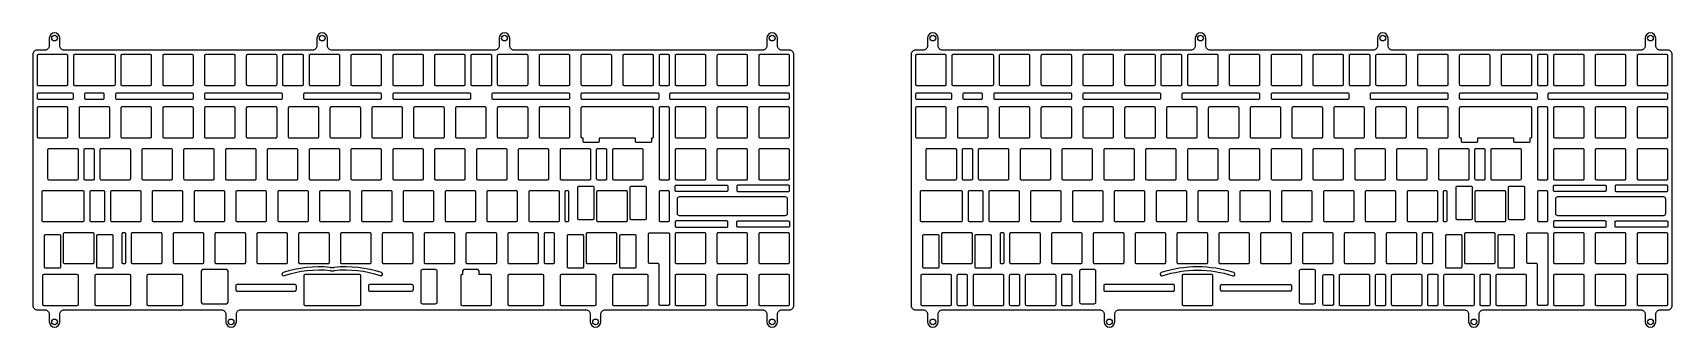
# Model space of a CAD drawing. Header units: millimetres. Extents: x 0 to 747, y -2 to 132.
import ezdxf

# ---------------------------------------------------------------- set-up
doc = ezdxf.new("R2010")
doc.units = ezdxf.units.MM
doc.layers.add('Plate', color=120, linetype='Continuous')

msp = doc.modelspace()

# ---------------------------------------------------------------- linework, layer by layer
at = {"layer": 'Plate'}
for p, q in [((76.69375, 23.6), (76.69375, 9.6)), ((88.2, 24.35), (77.44375, 24.35)), ((88.95, 9.6), (88.95, 23.6)), ((195.75, 23.6), (195.75, 22.1)), ((202.5, 24.35), (196.5, 24.35)), ((203.25, 22.1), (203.25, 23.6)), ((4.38125, 21.6), (4.38125, 8.6)), ((20.2625, 22.1), (4.88125, 22.1)), ((20.7625, 8.6), (20.7625, 21.6)), ((28.19375, 21.6), (28.19375, 8.6)), ((44.075, 22.1), (28.69375, 22.1)), ((44.575, 8.6), (44.575, 21.6)), ((52.00625, 21.6), (52.00625, 8.6)), ((67.8875, 22.1), (52.50625, 22.1)), ((68.3875, 8.6), (68.3875, 21.6)), ((92.45, 17.1), (92.45, 15.1)), ((119.44375, 17.6), (92.95, 17.6)), ((119.94375, 17.1), (119.94375, 15.1)), ((123.44375, 21.6), (123.44375, 8.6)), ((148.85, 22.1), (123.94375, 22.1)), ((149.35, 8.6), (149.35, 21.6)), ((152.85, 17.1), (152.85, 15.1)), ((172.69375, 17.6), (153.35, 17.6)), ((173.19375, 17.1), (173.19375, 15.1)), ((194.88125, 21.6), (194.88125, 8.6)), ((195.75, 22.1), (195.38125, 22.1)), ((208.38125, 22.1), (203.25, 22.1)), ((208.88125, 8.6), (208.88125, 21.6)), ((216.3125, 21.6), (216.3125, 8.6)), ((232.19375, 22.1), (216.8125, 22.1)), ((232.69375, 8.6), (232.69375, 21.6)), ((240.125, 21.6), (240.125, 8.6)), ((256.00625, 22.1), (240.625, 22.1)), ((256.50625, 8.6), (256.50625, 21.6)), ((263.9375, 21.6), (263.9375, 8.6)), ((279.81875, 22.1), (264.4375, 22.1)), ((280.31875, 8.6), (280.31875, 21.6)), ((4.88125, 8.1), (20.2625, 8.1)), ((28.69375, 8.1), (44.075, 8.1)), ((52.50625, 8.1), (67.8875, 8.1)), ((77.44375, 8.85), (88.2, 8.85)), ((92.95, 14.6), (119.44375, 14.6)), ((123.94375, 8.1), (148.85, 8.1)), ((153.35, 14.6), (172.69375, 14.6)), ((195.38125, 8.1), (208.38125, 8.1)), ((216.8125, 8.1), (232.19375, 8.1)), ((240.625, 8.1), (256.00625, 8.1)), ((264.4375, 8.1), (279.81875, 8.1))]:
    msp.add_line(p, q, dxfattribs=at)
for points in [[(339.1125, 129.6125, 1), (334.3125, 129.6125), (334.3125, 126.1125, -0.4142135624), (332.3125, 124.1125), (219.207812, 124.1125, -0.4142135624), (217.207812, 126.1125), (217.207812, 129.6125, 1), (212.407812, 129.6125), (212.407812, 126.1125, -0.4142135624), (210.407812, 124.1125), (136.204688, 124.1125, -0.4142135624), (134.204688, 126.1125), (134.204688, 129.6125, 1), (129.404687, 129.6125), (129.404687, 126.1125, -0.4142135624), (127.404687, 124.1125), (14.3, 124.1125, -0.4142135624), (12.3, 126.1125), (12.3, 129.6125, 1), (7.5, 129.6125), (7.5, 126.1125, -0.4142135624), (5.5, 124.1125), (2, 124.1125, 0.4142135624), (0, 122.1125), (0, 8.1, 0.4142135624), (2, 6.1), (5.5, 6.1, -0.4142135624), (7.5, 4.1), (7.5, 0.6, 1), (12.3, 0.6), (12.3, 4.1, -0.4142135624), (14.3, 6.1), (85.903125, 6.1, -0.4142135624), (87.903125, 4.1), (87.903125, 0.6, 1), (92.703125, 0.6), (92.703125, 4.1, -0.4142135624), (94.703125, 6.1), (251.909375, 6.1, -0.4142135624), (253.909375, 4.1), (253.909375, 0.6, 1), (258.709375, 0.6), (258.709375, 4.1, -0.4142135624), (260.709375, 6.1), (332.3125, 6.1, -0.4142135624), (334.3125, 4.1), (334.3125, 0.6, 1), (339.1125, 0.6), (339.1125, 4.1, -0.4142135624), (341.1125, 6.1), (344.6125, 6.1, 0.4142135624), (346.6125, 8.1), (346.6125, 122.1125, 0.4142135624), (344.6125, 124.1125), (341.1125, 124.1125, -0.4142135624), (339.1125, 126.1125)], [(739.1125, 129.6125, 1), (734.3125, 129.6125), (734.3125, 126.1125, -0.4142135624), (732.3125, 124.1125), (619.207812, 124.1125, -0.4142135624), (617.207812, 126.1125), (617.207812, 129.6125, 1), (612.407812, 129.6125), (612.407812, 126.1125, -0.4142135624), (610.407812, 124.1125), (536.204687, 124.1125, -0.4142135624), (534.204687, 126.1125), (534.204687, 129.6125, 1), (529.404688, 129.6125), (529.404688, 126.1125, -0.4142135624), (527.404688, 124.1125), (414.3, 124.1125, -0.4142135624), (412.3, 126.1125), (412.3, 129.6125, 1), (407.5, 129.6125), (407.5, 126.1125, -0.4142135624), (405.5, 124.1125), (402, 124.1125, 0.4142135624), (400, 122.1125), (400, 8.1, 0.4142135624), (402, 6.1), (405.5, 6.1, -0.4142135624), (407.5, 4.1), (407.5, 0.6, 1), (412.3, 0.6), (412.3, 4.1, -0.4142135624), (414.3, 6.1), (485.903125, 6.1, -0.4142135624), (487.903125, 4.1), (487.903125, 0.6, 1), (492.703125, 0.6), (492.703125, 4.1, -0.4142135624), (494.703125, 6.1), (651.909375, 6.1, -0.4142135624), (653.909375, 4.1), (653.909375, 0.6, 1), (658.709375, 0.6), (658.709375, 4.1, -0.4142135624), (660.709375, 6.1), (732.3125, 6.1, -0.4142135624), (734.3125, 4.1), (734.3125, 0.6, 1), (739.1125, 0.6), (739.1125, 4.1, -0.4142135624), (741.1125, 6.1), (744.6125, 6.1, 0.4142135624), (746.6125, 8.1), (746.6125, 122.1125, 0.4142135624), (744.6125, 124.1125), (741.1125, 124.1125, -0.4142135624), (739.1125, 126.1125)], [(15.5, 122.1125), (2.5, 122.1125, 0.4142135624), (2, 121.6125), (2, 108.6125, 0.4142135624), (2.5, 108.1125), (15.5, 108.1125, 0.4142135624), (16, 108.6125), (16, 121.6125, 0.4142135624)], [(37.1, 122.1125), (19, 122.1125, 0.4142135624), (18.5, 121.6125), (18.5, 108.6125, 0.4142135624), (19, 108.1125), (37.1, 108.1125, 0.4142135624), (37.6, 108.6125), (37.6, 121.6125, 0.4142135624)], [(53.6, 122.1125), (40.6, 122.1125, 0.4142135624), (40.1, 121.6125), (40.1, 108.6125, 0.4142135624), (40.6, 108.1125), (53.6, 108.1125, 0.4142135624), (54.1, 108.6125), (54.1, 121.6125, 0.4142135624)], [(72.65, 122.1125), (59.65, 122.1125, 0.4142135624), (59.15, 121.6125), (59.15, 108.6125, 0.4142135624), (59.65, 108.1125), (72.65, 108.1125, 0.4142135624), (73.15, 108.6125), (73.15, 121.6125, 0.4142135624)], [(91.7, 122.1125), (78.7, 122.1125, 0.4142135624), (78.2, 121.6125), (78.2, 108.6125, 0.4142135624), (78.7, 108.1125), (91.7, 108.1125, 0.4142135624), (92.2, 108.6125), (92.2, 121.6125, 0.4142135624)], [(110.75, 122.1125), (97.75, 122.1125, 0.4142135624), (97.25, 121.6125), (97.25, 108.6125, 0.4142135624), (97.75, 108.1125), (110.75, 108.1125, 0.4142135624), (111.25, 108.6125), (111.25, 121.6125, 0.4142135624)], [(113.75, 108.6125, 0.4142135624), (114.25, 108.1125), (122.825, 108.1125, 0.4142135624), (123.325, 108.6125), (123.325, 121.6125, 0.4142135624), (122.825, 122.1125), (114.25, 122.1125, 0.4142135624), (113.75, 121.6125)], [(139.325, 122.1125), (126.325, 122.1125, 0.4142135624), (125.825, 121.6125), (125.825, 108.6125, 0.4142135624), (126.325, 108.1125), (139.325, 108.1125, 0.4142135624), (139.825, 108.6125), (139.825, 121.6125, 0.4142135624)], [(158.375, 122.1125), (145.375, 122.1125, 0.4142135624), (144.875, 121.6125), (144.875, 108.6125, 0.4142135624), (145.375, 108.1125), (158.375, 108.1125, 0.4142135624), (158.875, 108.6125), (158.875, 121.6125, 0.4142135624)], [(177.425, 122.1125), (164.425, 122.1125, 0.4142135624), (163.925, 121.6125), (163.925, 108.6125, 0.4142135624), (164.425, 108.1125), (177.425, 108.1125, 0.4142135624), (177.925, 108.6125), (177.925, 121.6125, 0.4142135624)], [(196.475, 122.1125), (183.475, 122.1125, 0.4142135624), (182.975, 121.6125), (182.975, 108.6125, 0.4142135624), (183.475, 108.1125), (196.475, 108.1125, 0.4142135624), (196.975, 108.6125), (196.975, 121.6125, 0.4142135624)], [(199.475, 108.6125, 0.4142135624), (199.975, 108.1125), (208.55, 108.1125, 0.4142135624), (209.05, 108.6125), (209.05, 121.6125, 0.4142135624), (208.55, 122.1125), (199.975, 122.1125, 0.4142135624), (199.475, 121.6125)], [(225.05, 122.1125), (212.05, 122.1125, 0.4142135624), (211.55, 121.6125), (211.55, 108.6125, 0.4142135624), (212.05, 108.1125), (225.05, 108.1125, 0.4142135624), (225.55, 108.6125), (225.55, 121.6125, 0.4142135624)], [(244.1, 122.1125), (231.1, 122.1125, 0.4142135624), (230.6, 121.6125), (230.6, 108.6125, 0.4142135624), (231.1, 108.1125), (244.1, 108.1125, 0.4142135624), (244.6, 108.6125), (244.6, 121.6125, 0.4142135624)], [(263.15, 122.1125), (250.15, 122.1125, 0.4142135624), (249.65, 121.6125), (249.65, 108.6125, 0.4142135624), (250.15, 108.1125), (263.15, 108.1125, 0.4142135624), (263.65, 108.6125), (263.65, 121.6125, 0.4142135624)], [(282.2, 122.1125), (269.2, 122.1125, 0.4142135624), (268.7, 121.6125), (268.7, 108.6125, 0.4142135624), (269.2, 108.1125), (282.2, 108.1125, 0.4142135624), (282.7, 108.6125), (282.7, 121.6125, 0.4142135624)], [(285.2, 108.6125, 0.4142135624), (285.7, 108.1125), (289.5125, 108.1125, 0.4142135624), (290.0125, 108.6125), (290.0125, 121.6125, 0.4142135624), (289.5125, 122.1125), (285.7, 122.1125, 0.4142135624), (285.2, 121.6125)], [(306.0125, 122.1125), (293.0125, 122.1125, 0.4142135624), (292.5125, 121.6125), (292.5125, 108.6125, 0.4142135624), (293.0125, 108.1125), (306.0125, 108.1125, 0.4142135624), (306.5125, 108.6125), (306.5125, 121.6125, 0.4142135624)], [(325.0625, 122.1125), (312.0625, 122.1125, 0.4142135624), (311.5625, 121.6125), (311.5625, 108.6125, 0.4142135624), (312.0625, 108.1125), (325.0625, 108.1125, 0.4142135624), (325.5625, 108.6125), (325.5625, 121.6125, 0.4142135624)], [(344.1125, 122.1125), (331.1125, 122.1125, 0.4142135624), (330.6125, 121.6125), (330.6125, 108.6125, 0.4142135624), (331.1125, 108.1125), (344.1125, 108.1125, 0.4142135624), (344.6125, 108.6125), (344.6125, 121.6125, 0.4142135624)], [(415.5, 122.1125), (402.5, 122.1125, 0.4142135624), (402, 121.6125), (402, 108.6125, 0.4142135624), (402.5, 108.1125), (415.5, 108.1125, 0.4142135624), (416, 108.6125), (416, 121.6125, 0.4142135624)], [(437.1, 122.1125), (419, 122.1125, 0.4142135624), (418.5, 121.6125), (418.5, 108.6125, 0.4142135624), (419, 108.1125), (437.1, 108.1125, 0.4142135624), (437.6, 108.6125), (437.6, 121.6125, 0.4142135624)], [(453.6, 122.1125), (440.6, 122.1125, 0.4142135624), (440.1, 121.6125), (440.1, 108.6125, 0.4142135624), (440.6, 108.1125), (453.6, 108.1125, 0.4142135624), (454.1, 108.6125), (454.1, 121.6125, 0.4142135624)], [(472.65, 122.1125), (459.65, 122.1125, 0.4142135624), (459.15, 121.6125), (459.15, 108.6125, 0.4142135624), (459.65, 108.1125), (472.65, 108.1125, 0.4142135624), (473.15, 108.6125), (473.15, 121.6125, 0.4142135624)], [(491.7, 122.1125), (478.7, 122.1125, 0.4142135624), (478.2, 121.6125), (478.2, 108.6125, 0.4142135624), (478.7, 108.1125), (491.7, 108.1125, 0.4142135624), (492.2, 108.6125), (492.2, 121.6125, 0.4142135624)], [(510.75, 122.1125), (497.75, 122.1125, 0.4142135624), (497.25, 121.6125), (497.25, 108.6125, 0.4142135624), (497.75, 108.1125), (510.75, 108.1125, 0.4142135624), (511.25, 108.6125), (511.25, 121.6125, 0.4142135624)], [(513.75, 108.6125, 0.4142135624), (514.25, 108.1125), (522.825, 108.1125, 0.4142135624), (523.325, 108.6125), (523.325, 121.6125, 0.4142135624), (522.825, 122.1125), (514.25, 122.1125, 0.4142135624), (513.75, 121.6125)], [(539.325, 122.1125), (526.325, 122.1125, 0.4142135624), (525.825, 121.6125), (525.825, 108.6125, 0.4142135624), (526.325, 108.1125), (539.325, 108.1125, 0.4142135624), (539.825, 108.6125), (539.825, 121.6125, 0.4142135624)], [(558.375, 122.1125), (545.375, 122.1125, 0.4142135624), (544.875, 121.6125), (544.875, 108.6125, 0.4142135624), (545.375, 108.1125), (558.375, 108.1125, 0.4142135624), (558.875, 108.6125), (558.875, 121.6125, 0.4142135624)], [(577.425, 122.1125), (564.425, 122.1125, 0.4142135624), (563.925, 121.6125), (563.925, 108.6125, 0.4142135624), (564.425, 108.1125), (577.425, 108.1125, 0.4142135624), (577.925, 108.6125), (577.925, 121.6125, 0.4142135624)], [(596.475, 122.1125), (583.475, 122.1125, 0.4142135624), (582.975, 121.6125), (582.975, 108.6125, 0.4142135624), (583.475, 108.1125), (596.475, 108.1125, 0.4142135624), (596.975, 108.6125), (596.975, 121.6125, 0.4142135624)], [(599.475, 108.6125, 0.4142135624), (599.975, 108.1125), (608.55, 108.1125, 0.4142135624), (609.05, 108.6125), (609.05, 121.6125, 0.4142135624), (608.55, 122.1125), (599.975, 122.1125, 0.4142135624), (599.475, 121.6125)], [(625.05, 122.1125), (612.05, 122.1125, 0.4142135624), (611.55, 121.6125), (611.55, 108.6125, 0.4142135624), (612.05, 108.1125), (625.05, 108.1125, 0.4142135624), (625.55, 108.6125), (625.55, 121.6125, 0.4142135624)], [(644.1, 122.1125), (631.1, 122.1125, 0.4142135624), (630.6, 121.6125), (630.6, 108.6125, 0.4142135624), (631.1, 108.1125), (644.1, 108.1125, 0.4142135624), (644.6, 108.6125), (644.6, 121.6125, 0.4142135624)], [(663.15, 122.1125), (650.15, 122.1125, 0.4142135624), (649.65, 121.6125), (649.65, 108.6125, 0.4142135624), (650.15, 108.1125), (663.15, 108.1125, 0.4142135624), (663.65, 108.6125), (663.65, 121.6125, 0.4142135624)], [(682.2, 122.1125), (669.2, 122.1125, 0.4142135624), (668.7, 121.6125), (668.7, 108.6125, 0.4142135624), (669.2, 108.1125), (682.2, 108.1125, 0.4142135624), (682.7, 108.6125), (682.7, 121.6125, 0.4142135624)], [(685.2, 108.6125, 0.4142135624), (685.7, 108.1125), (689.5125, 108.1125, 0.4142135624), (690.0125, 108.6125), (690.0125, 121.6125, 0.4142135624), (689.5125, 122.1125), (685.7, 122.1125, 0.4142135624), (685.2, 121.6125)], [(706.0125, 122.1125), (693.0125, 122.1125, 0.4142135624), (692.5125, 121.6125), (692.5125, 108.6125, 0.4142135624), (693.0125, 108.1125), (706.0125, 108.1125, 0.4142135624), (706.5125, 108.6125), (706.5125, 121.6125, 0.4142135624)], [(725.0625, 122.1125), (712.0625, 122.1125, 0.4142135624), (711.5625, 121.6125), (711.5625, 108.6125, 0.4142135624), (712.0625, 108.1125), (725.0625, 108.1125, 0.4142135624), (725.5625, 108.6125), (725.5625, 121.6125, 0.4142135624)], [(744.1125, 122.1125), (731.1125, 122.1125, 0.4142135624), (730.6125, 121.6125), (730.6125, 108.6125, 0.4142135624), (731.1125, 108.1125), (744.1125, 108.1125, 0.4142135624), (744.6125, 108.6125), (744.6125, 121.6125, 0.4142135624)], [(18.523158, 102.301835), (18.516507, 104.114335, 0.4131391377), (18.01651, 104.6125), (2.5, 104.6125, 0.4142135624), (2, 104.1125), (2, 102.3, 0.4142135624), (2.5, 101.8), (18.023162, 101.8, 0.415288804)], [(32.55, 102.3), (32.55, 104.1125, 0.4142135624), (32.05, 104.6125), (24.069833, 104.614335, 0.4142135624), (23.569833, 104.114335), (23.569833, 102.301835, 0.4142135624), (24.069833, 101.801835), (32.05, 101.8, 0.4142135624)], [(72.65, 104.6125), (38.1, 104.6125, 0.4142135624), (37.6, 104.1125), (37.6, 102.3, 0.4142135624), (38.1, 101.8), (72.65, 101.8, 0.4142135624), (73.15, 102.3), (73.15, 104.1125, 0.4142135624)], [(113.25, 104.6125), (78.7, 104.6125, 0.4142135624), (78.2, 104.1125), (78.2, 102.3, 0.4142135624), (78.7, 101.8), (113.25, 101.8, 0.4142135624), (113.75, 102.3), (113.75, 104.1125, 0.4142135624)], [(158.375, 104.6125), (123.825, 104.6125, 0.4142135624), (123.325, 104.1125), (123.325, 102.3, 0.4142135624), (123.825, 101.8), (158.375, 101.8, 0.4142135624), (158.875, 102.3), (158.875, 104.1125, 0.4142135624)], [(198.975, 104.6125), (164.425, 104.6125, 0.4142135624), (163.925, 104.1125), (163.925, 102.3, 0.4142135624), (164.425, 101.8), (198.975, 101.8, 0.4142135624), (199.475, 102.3), (199.475, 104.1125, 0.4142135624)], [(244.1, 104.6125), (209.55, 104.6125, 0.4142135624), (209.05, 104.1125), (209.05, 102.3, 0.4142135624), (209.55, 101.8), (244.1, 101.8, 0.4142135624), (244.6, 102.3), (244.6, 104.1125, 0.4142135624)], [(284.7, 104.6125), (250.15, 104.6125, 0.4142135624), (249.65, 104.1125), (249.65, 102.3, 0.4142135624), (250.15, 101.8), (284.7, 101.8, 0.4142135624), (285.2, 102.3), (285.2, 104.1125, 0.4142135624)], [(344.1125, 104.6125), (290.5125, 104.6125, 0.4142135624), (290.0125, 104.1125), (290.0125, 102.3, 0.4142135624), (290.5125, 101.8), (344.1125, 101.8, 0.4142135624), (344.6125, 102.3), (344.6125, 104.1125, 0.4142135624)], [(418.523158, 102.301835), (418.516507, 104.114335, 0.4131391377), (418.01651, 104.6125), (402.5, 104.6125, 0.4142135624), (402, 104.1125), (402, 102.3, 0.4142135624), (402.5, 101.8), (418.023162, 101.8, 0.415288804)], [(432.55, 102.3), (432.55, 104.1125, 0.4142135624), (432.05, 104.6125), (424.069833, 104.614335, 0.4142135624), (423.569833, 104.114335), (423.569833, 102.301835, 0.4142135624), (424.069833, 101.801835), (432.05, 101.8, 0.4142135624)], [(472.65, 104.6125), (438.1, 104.6125, 0.4142135624), (437.6, 104.1125), (437.6, 102.3, 0.4142135624), (438.1, 101.8), (472.65, 101.8, 0.4142135624), (473.15, 102.3), (473.15, 104.1125, 0.4142135624)], [(513.25, 104.6125), (478.7, 104.6125, 0.4142135624), (478.2, 104.1125), (478.2, 102.3, 0.4142135624), (478.7, 101.8), (513.25, 101.8, 0.4142135624), (513.75, 102.3), (513.75, 104.1125, 0.4142135624)], [(558.375, 104.6125), (523.825, 104.6125, 0.4142135624), (523.325, 104.1125), (523.325, 102.3, 0.4142135624), (523.825, 101.8), (558.375, 101.8, 0.4142135624), (558.875, 102.3), (558.875, 104.1125, 0.4142135624)], [(598.975, 104.6125), (564.425, 104.6125, 0.4142135624), (563.925, 104.1125), (563.925, 102.3, 0.4142135624), (564.425, 101.8), (598.975, 101.8, 0.4142135624), (599.475, 102.3), (599.475, 104.1125, 0.4142135624)], [(644.1, 104.6125), (609.55, 104.6125, 0.4142135624), (609.05, 104.1125), (609.05, 102.3, 0.4142135624), (609.55, 101.8), (644.1, 101.8, 0.4142135624), (644.6, 102.3), (644.6, 104.1125, 0.4142135624)], [(684.7, 104.6125), (650.15, 104.6125, 0.4142135624), (649.65, 104.1125), (649.65, 102.3, 0.4142135624), (650.15, 101.8), (684.7, 101.8, 0.4142135624), (685.2, 102.3), (685.2, 104.1125, 0.4142135624)], [(744.1125, 104.6125), (690.5125, 104.6125, 0.4142135624), (690.0125, 104.1125), (690.0125, 102.3, 0.4142135624), (690.5125, 101.8), (744.1125, 101.8, 0.4142135624), (744.6125, 102.3), (744.6125, 104.1125, 0.4142135624)], [(15.5, 98.3), (2.5, 98.3, 0.4142135624), (2, 97.8), (2, 84.8, 0.4142135624), (2.5, 84.3), (15.5, 84.3, 0.4142135624), (16, 84.8), (16, 97.8, 0.4142135624)], [(34.55, 98.3), (21.55, 98.3, 0.4142135624), (21.05, 97.8), (21.05, 84.8, 0.4142135624), (21.55, 84.3), (34.55, 84.3, 0.4142135624), (35.05, 84.8), (35.05, 97.8, 0.4142135624)], [(53.6, 98.3), (40.6, 98.3, 0.4142135624), (40.1, 97.8), (40.1, 84.8, 0.4142135624), (40.6, 84.3), (53.6, 84.3, 0.4142135624), (54.1, 84.8), (54.1, 97.8, 0.4142135624)], [(72.65, 98.3), (59.65, 98.3, 0.4142135624), (59.15, 97.8), (59.15, 84.8, 0.4142135624), (59.65, 84.3), (72.65, 84.3, 0.4142135624), (73.15, 84.8), (73.15, 97.8, 0.4142135624)], [(91.7, 98.3), (78.7, 98.3, 0.4142135624), (78.2, 97.8), (78.2, 84.8, 0.4142135624), (78.7, 84.3), (91.7, 84.3, 0.4142135624), (92.2, 84.8), (92.2, 97.8, 0.4142135624)], [(110.75, 98.3), (97.75, 98.3, 0.4142135624), (97.25, 97.8), (97.25, 84.8, 0.4142135624), (97.75, 84.3), (110.75, 84.3, 0.4142135624), (111.25, 84.8), (111.25, 97.8, 0.4142135624)], [(129.8, 98.3), (116.8, 98.3, 0.4142135624), (116.3, 97.8), (116.3, 84.8, 0.4142135624), (116.8, 84.3), (129.8, 84.3, 0.4142135624), (130.3, 84.8), (130.3, 97.8, 0.4142135624)], [(148.85, 98.3), (135.85, 98.3, 0.4142135624), (135.35, 97.8), (135.35, 84.8, 0.4142135624), (135.85, 84.3), (148.85, 84.3, 0.4142135624), (149.35, 84.8), (149.35, 97.8, 0.4142135624)], [(167.9, 98.3), (154.9, 98.3, 0.4142135624), (154.4, 97.8), (154.4, 84.8, 0.4142135624), (154.9, 84.3), (167.9, 84.3, 0.4142135624), (168.4, 84.8), (168.4, 97.8, 0.4142135624)], [(186.95, 98.3), (173.95, 98.3, 0.4142135624), (173.45, 97.8), (173.45, 84.8, 0.4142135624), (173.95, 84.3), (186.95, 84.3, 0.4142135624), (187.45, 84.8), (187.45, 97.8, 0.4142135624)], [(206, 98.3), (193, 98.3, 0.4142135624), (192.5, 97.8), (192.5, 84.8, 0.4142135624), (193, 84.3), (206, 84.3, 0.4142135624), (206.5, 84.8), (206.5, 97.8, 0.4142135624)], [(225.05, 98.3), (212.05, 98.3, 0.4142135624), (211.55, 97.8), (211.55, 84.8, 0.4142135624), (212.05, 84.3), (225.05, 84.3, 0.4142135624), (225.55, 84.8), (225.55, 97.8, 0.4142135624)], [(244.1, 98.3), (231.1, 98.3, 0.4142135624), (230.6, 97.8), (230.6, 84.8, 0.4142135624), (231.1, 84.3), (244.1, 84.3, 0.4142135624), (244.6, 84.8), (244.6, 97.8, 0.4142135624)], [(282.2, 98.3), (250.15, 98.3, 0.4142135624), (249.65, 97.8), (249.65, 84.8, 0.4142135624), (250.15, 84.3), (250.437, 84.3), (250.437, 82.8, 0.4142135624), (250.937, 82.3), (257.537, 82.3, 0.4142135624), (258.037, 82.8), (258.037, 84.3), (274.313, 84.3), (274.313, 82.8, 0.4142135624), (274.813, 82.3), (281.413, 82.3, 0.4142135624), (281.913, 82.8), (281.913, 84.3), (282.2, 84.3, 0.4142135624), (282.7, 84.8), (282.7, 97.8, 0.4142135624)], [(290.0125, 65.75), (290.0125, 97.8, 0.4142135624), (289.5125, 98.3), (285.7, 98.3, 0.4142135624), (285.2, 97.8), (285.2, 65.75, 0.4142135624), (285.7, 65.25), (289.5125, 65.25, 0.4142135624)], [(306.0125, 98.3), (293.0125, 98.3, 0.4142135624), (292.5125, 97.8), (292.5125, 84.8, 0.4142135624), (293.0125, 84.3), (306.0125, 84.3, 0.4142135624), (306.5125, 84.8), (306.5125, 97.8, 0.4142135624)], [(325.0625, 98.3), (312.0625, 98.3, 0.4142135624), (311.5625, 97.8), (311.5625, 84.8, 0.4142135624), (312.0625, 84.3), (325.0625, 84.3, 0.4142135624), (325.5625, 84.8), (325.5625, 97.8, 0.4142135624)], [(344.1125, 98.3), (331.1125, 98.3, 0.4142135624), (330.6125, 97.8), (330.6125, 84.8, 0.4142135624), (331.1125, 84.3), (344.1125, 84.3, 0.4142135624), (344.6125, 84.8), (344.6125, 97.8, 0.4142135624)], [(415.5, 98.3), (402.5, 98.3, 0.4142135624), (402, 97.8), (402, 84.8, 0.4142135624), (402.5, 84.3), (415.5, 84.3, 0.4142135624), (416, 84.8), (416, 97.8, 0.4142135624)], [(434.55, 98.3), (421.55, 98.3, 0.4142135624), (421.05, 97.8), (421.05, 84.8, 0.4142135624), (421.55, 84.3), (434.55, 84.3, 0.4142135624), (435.05, 84.8), (435.05, 97.8, 0.4142135624)], [(453.6, 98.3), (440.6, 98.3, 0.4142135624), (440.1, 97.8), (440.1, 84.8, 0.4142135624), (440.6, 84.3), (453.6, 84.3, 0.4142135624), (454.1, 84.8), (454.1, 97.8, 0.4142135624)], [(472.65, 98.3), (459.65, 98.3, 0.4142135624), (459.15, 97.8), (459.15, 84.8, 0.4142135624), (459.65, 84.3), (472.65, 84.3, 0.4142135624), (473.15, 84.8), (473.15, 97.8, 0.4142135624)], [(491.7, 98.3), (478.7, 98.3, 0.4142135624), (478.2, 97.8), (478.2, 84.8, 0.4142135624), (478.7, 84.3), (491.7, 84.3, 0.4142135624), (492.2, 84.8), (492.2, 97.8, 0.4142135624)], [(510.75, 98.3), (497.75, 98.3, 0.4142135624), (497.25, 97.8), (497.25, 84.8, 0.4142135624), (497.75, 84.3), (510.75, 84.3, 0.4142135624), (511.25, 84.8), (511.25, 97.8, 0.4142135624)], [(529.8, 98.3), (516.8, 98.3, 0.4142135624), (516.3, 97.8), (516.3, 84.8, 0.4142135624), (516.8, 84.3), (529.8, 84.3, 0.4142135624), (530.3, 84.8), (530.3, 97.8, 0.4142135624)], [(548.85, 98.3), (535.85, 98.3, 0.4142135624), (535.35, 97.8), (535.35, 84.8, 0.4142135624), (535.85, 84.3), (548.85, 84.3, 0.4142135624), (549.35, 84.8), (549.35, 97.8, 0.4142135624)], [(567.9, 98.3), (554.9, 98.3, 0.4142135624), (554.4, 97.8), (554.4, 84.8, 0.4142135624), (554.9, 84.3), (567.9, 84.3, 0.4142135624), (568.4, 84.8), (568.4, 97.8, 0.4142135624)], [(586.95, 98.3), (573.95, 98.3, 0.4142135624), (573.45, 97.8), (573.45, 84.8, 0.4142135624), (573.95, 84.3), (586.95, 84.3, 0.4142135624), (587.45, 84.8), (587.45, 97.8, 0.4142135624)], [(606, 98.3), (593, 98.3, 0.4142135624), (592.5, 97.8), (592.5, 84.8, 0.4142135624), (593, 84.3), (606, 84.3, 0.4142135624), (606.5, 84.8), (606.5, 97.8, 0.4142135624)], [(625.05, 98.3), (612.05, 98.3, 0.4142135624), (611.55, 97.8), (611.55, 84.8, 0.4142135624), (612.05, 84.3), (625.05, 84.3, 0.4142135624), (625.55, 84.8), (625.55, 97.8, 0.4142135624)], [(644.1, 98.3), (631.1, 98.3, 0.4142135624), (630.6, 97.8), (630.6, 84.8, 0.4142135624), (631.1, 84.3), (644.1, 84.3, 0.4142135624), (644.6, 84.8), (644.6, 97.8, 0.4142135624)], [(682.2, 98.3), (650.15, 98.3, 0.4142135624), (649.65, 97.8), (649.65, 84.8, 0.4142135624), (650.15, 84.3), (650.437, 84.3), (650.437, 82.8, 0.4142135624), (650.937, 82.3), (657.537, 82.3, 0.4142135624), (658.037, 82.8), (658.037, 84.3), (674.313, 84.3), (674.313, 82.8, 0.4142135624), (674.813, 82.3), (681.413, 82.3, 0.4142135624), (681.913, 82.8), (681.913, 84.3), (682.2, 84.3, 0.4142135624), (682.7, 84.8), (682.7, 97.8, 0.4142135624)], [(690.0125, 65.75), (690.0125, 97.8, 0.4142135624), (689.5125, 98.3), (685.7, 98.3, 0.4142135624), (685.2, 97.8), (685.2, 65.75, 0.4142135624), (685.7, 65.25), (689.5125, 65.25, 0.4142135624)], [(706.0125, 98.3), (693.0125, 98.3, 0.4142135624), (692.5125, 97.8), (692.5125, 84.8, 0.4142135624), (693.0125, 84.3), (706.0125, 84.3, 0.4142135624), (706.5125, 84.8), (706.5125, 97.8, 0.4142135624)], [(725.0625, 98.3), (712.0625, 98.3, 0.4142135624), (711.5625, 97.8), (711.5625, 84.8, 0.4142135624), (712.0625, 84.3), (725.0625, 84.3, 0.4142135624), (725.5625, 84.8), (725.5625, 97.8, 0.4142135624)], [(744.1125, 98.3), (731.1125, 98.3, 0.4142135624), (730.6125, 97.8), (730.6125, 84.8, 0.4142135624), (731.1125, 84.3), (744.1125, 84.3, 0.4142135624), (744.6125, 84.8), (744.6125, 97.8, 0.4142135624)], [(20.2625, 79.25), (7.2625, 79.25, 0.4142135624), (6.7625, 78.75), (6.7625, 65.75, 0.4142135624), (7.2625, 65.25), (20.2625, 65.25, 0.4142135624), (20.7625, 65.75), (20.7625, 78.75, 0.4142135624)], [(23.2625, 65.75, 0.4142135624), (23.7625, 65.25), (27.575, 65.25, 0.4142135624), (28.075, 65.75), (28.075, 78.75, 0.4142135624), (27.575, 79.25), (23.7625, 79.25, 0.4142135624), (23.2625, 78.75)], [(44.075, 79.25), (31.075, 79.25, 0.4142135624), (30.575, 78.75), (30.575, 65.75, 0.4142135624), (31.075, 65.25), (44.075, 65.25, 0.4142135624), (44.575, 65.75), (44.575, 78.75, 0.4142135624)], [(63.625, 65.75), (63.625, 78.75, 0.4142135624), (63.125, 79.25), (50.125, 79.25, 0.4142135624), (49.625, 78.75), (49.625, 65.75, 0.4142135624), (50.125, 65.25), (63.125, 65.25, 0.4142135624)], [(82.175, 79.25), (69.175, 79.25, 0.4142135624), (68.675, 78.75), (68.675, 65.75, 0.4142135624), (69.175, 65.25), (82.175, 65.25, 0.4142135624), (82.675, 65.75), (82.675, 78.75, 0.4142135624)], [(101.225, 79.25), (88.225, 79.25, 0.4142135624), (87.725, 78.75), (87.725, 65.75, 0.4142135624), (88.225, 65.25), (101.225, 65.25, 0.4142135624), (101.725, 65.75), (101.725, 78.75, 0.4142135624)], [(120.275, 79.25), (107.275, 79.25, 0.4142135624), (106.775, 78.75), (106.775, 65.75, 0.4142135624), (107.275, 65.25), (120.275, 65.25, 0.4142135624), (120.775, 65.75), (120.775, 78.75, 0.4142135624)], [(139.325, 79.25), (126.325, 79.25, 0.4142135624), (125.825, 78.75), (125.825, 65.75, 0.4142135624), (126.325, 65.25), (139.325, 65.25, 0.4142135624), (139.825, 65.75), (139.825, 78.75, 0.4142135624)], [(158.375, 79.25), (145.375, 79.25, 0.4142135624), (144.875, 78.75), (144.875, 65.75, 0.4142135624), (145.375, 65.25), (158.375, 65.25, 0.4142135624), (158.875, 65.75), (158.875, 78.75, 0.4142135624)], [(177.425, 79.25), (164.425, 79.25, 0.4142135624), (163.925, 78.75), (163.925, 65.75, 0.4142135624), (164.425, 65.25), (177.425, 65.25, 0.4142135624), (177.925, 65.75), (177.925, 78.75, 0.4142135624)], [(196.475, 79.25), (183.475, 79.25, 0.4142135624), (182.975, 78.75), (182.975, 65.75, 0.4142135624), (183.475, 65.25), (196.475, 65.25, 0.4142135624), (196.975, 65.75), (196.975, 78.75, 0.4142135624)], [(215.525, 79.25), (202.525, 79.25, 0.4142135624), (202.025, 78.75), (202.025, 65.75, 0.4142135624), (202.525, 65.25), (215.525, 65.25, 0.4142135624), (216.025, 65.75), (216.025, 78.75, 0.4142135624)], [(234.575, 79.25), (221.575, 79.25, 0.4142135624), (221.075, 78.75), (221.075, 65.75, 0.4142135624), (221.575, 65.25), (234.575, 65.25, 0.4142135624), (235.075, 65.75), (235.075, 78.75, 0.4142135624)], [(253.625, 79.25), (240.625, 79.25, 0.4142135624), (240.125, 78.75), (240.125, 65.75, 0.4142135624), (240.625, 65.25), (253.625, 65.25, 0.4142135624), (254.125, 65.75), (254.125, 78.75, 0.4142135624)], [(256.625, 78.75), (256.625, 65.75, 0.4142135624), (257.125, 65.25), (260.9375, 65.25, 0.4142135624), (261.4375, 65.75), (261.4375, 78.75, 0.4142135624), (260.9375, 79.25), (257.125, 79.25, 0.4142135624)], [(277.4375, 79.25), (264.4375, 79.25, 0.4142135624), (263.9375, 78.75), (263.9375, 65.75, 0.4142135624), (264.4375, 65.25), (277.4375, 65.25, 0.4142135624), (277.9375, 65.75), (277.9375, 78.75, 0.4142135624)], [(306.0125, 79.25), (293.0125, 79.25, 0.4142135624), (292.5125, 78.75), (292.5125, 65.75, 0.4142135624), (293.0125, 65.25), (306.0125, 65.25, 0.4142135624), (306.5125, 65.75), (306.5125, 78.75, 0.4142135624)], [(325.0625, 79.25), (312.0625, 79.25, 0.4142135624), (311.5625, 78.75), (311.5625, 65.75, 0.4142135624), (312.0625, 65.25), (325.0625, 65.25, 0.4142135624), (325.5625, 65.75), (325.5625, 78.75, 0.4142135624)], [(344.1125, 79.25), (331.1125, 79.25, 0.4142135624), (330.6125, 78.75), (330.6125, 65.75, 0.4142135624), (331.1125, 65.25), (344.1125, 65.25, 0.4142135624), (344.6125, 65.75), (344.6125, 78.75, 0.4142135624)], [(420.2625, 79.25), (407.2625, 79.25, 0.4142135624), (406.7625, 78.75), (406.7625, 65.75, 0.4142135624), (407.2625, 65.25), (420.2625, 65.25, 0.4142135624), (420.7625, 65.75), (420.7625, 78.75, 0.4142135624)], [(423.2625, 65.75, 0.4142135624), (423.7625, 65.25), (427.575, 65.25, 0.4142135624), (428.075, 65.75), (428.075, 78.75, 0.4142135624), (427.575, 79.25), (423.7625, 79.25, 0.4142135624), (423.2625, 78.75)], [(444.075, 79.25), (431.075, 79.25, 0.4142135624), (430.575, 78.75), (430.575, 65.75, 0.4142135624), (431.075, 65.25), (444.075, 65.25, 0.4142135624), (444.575, 65.75), (444.575, 78.75, 0.4142135624)], [(463.625, 65.75), (463.625, 78.75, 0.4142135624), (463.125, 79.25), (450.125, 79.25, 0.4142135624), (449.625, 78.75), (449.625, 65.75, 0.4142135624), (450.125, 65.25), (463.125, 65.25, 0.4142135624)], [(482.175, 79.25), (469.175, 79.25, 0.4142135624), (468.675, 78.75), (468.675, 65.75, 0.4142135624), (469.175, 65.25), (482.175, 65.25, 0.4142135624), (482.675, 65.75), (482.675, 78.75, 0.4142135624)], [(501.225, 79.25), (488.225, 79.25, 0.4142135624), (487.725, 78.75), (487.725, 65.75, 0.4142135624), (488.225, 65.25), (501.225, 65.25, 0.4142135624), (501.725, 65.75), (501.725, 78.75, 0.4142135624)], [(520.275, 79.25), (507.275, 79.25, 0.4142135624), (506.775, 78.75), (506.775, 65.75, 0.4142135624), (507.275, 65.25), (520.275, 65.25, 0.4142135624), (520.775, 65.75), (520.775, 78.75, 0.4142135624)], [(539.325, 79.25), (526.325, 79.25, 0.4142135624), (525.825, 78.75), (525.825, 65.75, 0.4142135624), (526.325, 65.25), (539.325, 65.25, 0.4142135624), (539.825, 65.75), (539.825, 78.75, 0.4142135624)], [(558.375, 79.25), (545.375, 79.25, 0.4142135624), (544.875, 78.75), (544.875, 65.75, 0.4142135624), (545.375, 65.25), (558.375, 65.25, 0.4142135624), (558.875, 65.75), (558.875, 78.75, 0.4142135624)], [(577.425, 79.25), (564.425, 79.25, 0.4142135624), (563.925, 78.75), (563.925, 65.75, 0.4142135624), (564.425, 65.25), (577.425, 65.25, 0.4142135624), (577.925, 65.75), (577.925, 78.75, 0.4142135624)], [(596.475, 79.25), (583.475, 79.25, 0.4142135624), (582.975, 78.75), (582.975, 65.75, 0.4142135624), (583.475, 65.25), (596.475, 65.25, 0.4142135624), (596.975, 65.75), (596.975, 78.75, 0.4142135624)], [(615.525, 79.25), (602.525, 79.25, 0.4142135624), (602.025, 78.75), (602.025, 65.75, 0.4142135624), (602.525, 65.25), (615.525, 65.25, 0.4142135624), (616.025, 65.75), (616.025, 78.75, 0.4142135624)], [(634.575, 79.25), (621.575, 79.25, 0.4142135624), (621.075, 78.75), (621.075, 65.75, 0.4142135624), (621.575, 65.25), (634.575, 65.25, 0.4142135624), (635.075, 65.75), (635.075, 78.75, 0.4142135624)], [(653.625, 79.25), (640.625, 79.25, 0.4142135624), (640.125, 78.75), (640.125, 65.75, 0.4142135624), (640.625, 65.25), (653.625, 65.25, 0.4142135624), (654.125, 65.75), (654.125, 78.75, 0.4142135624)], [(656.625, 78.75), (656.625, 65.75, 0.4142135624), (657.125, 65.25), (660.9375, 65.25, 0.4142135624), (661.4375, 65.75), (661.4375, 78.75, 0.4142135624), (660.9375, 79.25), (657.125, 79.25, 0.4142135624)], [(677.4375, 79.25), (664.4375, 79.25, 0.4142135624), (663.9375, 78.75), (663.9375, 65.75, 0.4142135624), (664.4375, 65.25), (677.4375, 65.25, 0.4142135624), (677.9375, 65.75), (677.9375, 78.75, 0.4142135624)], [(706.0125, 79.25), (693.0125, 79.25, 0.4142135624), (692.5125, 78.75), (692.5125, 65.75, 0.4142135624), (693.0125, 65.25), (706.0125, 65.25, 0.4142135624), (706.5125, 65.75), (706.5125, 78.75, 0.4142135624)], [(725.0625, 79.25), (712.0625, 79.25, 0.4142135624), (711.5625, 78.75), (711.5625, 65.75, 0.4142135624), (712.0625, 65.25), (725.0625, 65.25, 0.4142135624), (725.5625, 65.75), (725.5625, 78.75, 0.4142135624)], [(744.1125, 79.25), (731.1125, 79.25, 0.4142135624), (730.6125, 78.75), (730.6125, 65.75, 0.4142135624), (731.1125, 65.25), (744.1125, 65.25, 0.4142135624), (744.6125, 65.75), (744.6125, 78.75, 0.4142135624)], [(22.94375, 46.2, 0.4142135624), (23.44375, 46.7), (23.44375, 59.7, 0.4142135624), (22.94375, 60.2), (4.58125, 60.2, 0.4142135624), (4.08125, 59.7), (4.08125, 46.7, 0.4142135624), (4.58125, 46.2)], [(25.94375, 46.7, 0.4142135624), (26.44375, 46.2), (32.3375, 46.2, 0.4142135624), (32.8375, 46.7), (32.8375, 59.7, 0.4142135624), (32.3375, 60.2), (26.44375, 60.2, 0.4142135624), (25.94375, 59.7)], [(48.8375, 60.2), (35.8375, 60.2, 0.4142135624), (35.3375, 59.7), (35.3375, 46.7, 0.4142135624), (35.8375, 46.2), (48.8375, 46.2, 0.4142135624), (49.3375, 46.7), (49.3375, 59.7, 0.4142135624)], [(67.8875, 60.2), (54.8875, 60.2, 0.4142135624), (54.3875, 59.7), (54.3875, 46.7, 0.4142135624), (54.8875, 46.2), (67.8875, 46.2, 0.4142135624), (68.3875, 46.7), (68.3875, 59.7, 0.4142135624)], [(86.9375, 60.2), (73.9375, 60.2, 0.4142135624), (73.4375, 59.7), (73.4375, 46.7, 0.4142135624), (73.9375, 46.2), (86.9375, 46.2, 0.4142135624), (87.4375, 46.7), (87.4375, 59.7, 0.4142135624)], [(105.9875, 60.2), (92.9875, 60.2, 0.4142135624), (92.4875, 59.7), (92.4875, 46.7, 0.4142135624), (92.9875, 46.2), (105.9875, 46.2, 0.4142135624), (106.4875, 46.7), (106.4875, 59.7, 0.4142135624)], [(125.0375, 60.2), (112.0375, 60.2, 0.4142135624), (111.5375, 59.7), (111.5375, 46.7, 0.4142135624), (112.0375, 46.2), (125.0375, 46.2, 0.4142135624), (125.5375, 46.7), (125.5375, 59.7, 0.4142135624)], [(144.0875, 60.2), (131.0875, 60.2, 0.4142135624), (130.5875, 59.7), (130.5875, 46.7, 0.4142135624), (131.0875, 46.2), (144.0875, 46.2, 0.4142135624), (144.5875, 46.7), (144.5875, 59.7, 0.4142135624)], [(163.1375, 60.2), (150.1375, 60.2, 0.4142135624), (149.6375, 59.7), (149.6375, 46.7, 0.4142135624), (150.1375, 46.2), (163.1375, 46.2, 0.4142135624), (163.6375, 46.7), (163.6375, 59.7, 0.4142135624)], [(182.1875, 60.2), (169.1875, 60.2, 0.4142135624), (168.6875, 59.7), (168.6875, 46.7, 0.4142135624), (169.1875, 46.2), (182.1875, 46.2, 0.4142135624), (182.6875, 46.7), (182.6875, 59.7, 0.4142135624)], [(201.2375, 60.2), (188.2375, 60.2, 0.4142135624), (187.7375, 59.7), (187.7375, 46.7, 0.4142135624), (188.2375, 46.2), (201.2375, 46.2, 0.4142135624), (201.7375, 46.7), (201.7375, 59.7, 0.4142135624)], [(220.2875, 60.2), (207.2875, 60.2, 0.4142135624), (206.7875, 59.7), (206.7875, 46.7, 0.4142135624), (207.2875, 46.2), (220.2875, 46.2, 0.4142135624), (220.7875, 46.7), (220.7875, 59.7, 0.4142135624)], [(239.3375, 60.2), (226.3375, 60.2, 0.4142135624), (225.8375, 59.7), (225.8375, 46.7, 0.4142135624), (226.3375, 46.2), (239.3375, 46.2, 0.4142135624), (239.8375, 46.7), (239.8375, 59.7, 0.4142135624)], [(242.3375, 46.7, 0.4142135624), (242.8375, 46.2), (243.66875, 46.2, 0.4142135624), (244.16875, 46.7), (244.16875, 59.7, 0.4142135624), (243.66875, 60.2), (242.8375, 60.2, 0.4142135624), (242.3375, 59.7)], [(255.15575, 47.2, 0.4142135624), (255.65575, 47.7), (255.65575, 61.7, 0.4142135624), (255.15575, 62.2), (248.55575, 62.2, 0.4142135624), (248.05575, 61.7), (248.05575, 47.7, 0.4142135624), (248.55575, 47.2)], [(270.29375, 60.2), (257.29375, 60.2, 0.4142135624), (256.79375, 59.7), (256.79375, 46.7, 0.4142135624), (257.29375, 46.2), (270.29375, 46.2, 0.4142135624), (270.79375, 46.7), (270.79375, 59.7, 0.4142135624)], [(279.03175, 47.2, 0.4142135624), (279.53175, 47.7), (279.53175, 61.7, 0.4142135624), (279.03175, 62.2), (272.43175, 62.2, 0.4142135624), (271.93175, 61.7), (271.93175, 47.7, 0.4142135624), (272.43175, 47.2)], [(289.5125, 60.2), (285.7, 60.2, 0.4142135624), (285.2, 59.7), (285.2, 46.7, 0.4142135624), (285.7, 46.2), (289.5125, 46.2, 0.4142135624), (290.0125, 46.7), (290.0125, 59.7, 0.4142135624)], [(316.0625, 59.9), (293.0125, 59.9, -0.4142135624), (292.5125, 60.4), (292.5125, 62.25, -0.4142135624), (293.0125, 62.75), (316.0625, 62.75, -0.4142135624), (316.5625, 62.25), (316.5625, 60.4, -0.4142135624)], [(321.0625, 59.9), (344.1125, 59.9, 0.4142135624), (344.6125, 60.4), (344.6125, 62.25, 0.4142135624), (344.1125, 62.75), (321.0625, 62.75, 0.4142135624), (320.5625, 62.25), (320.5625, 60.4, 0.4142135624)], [(422.94375, 46.2, 0.4142135624), (423.44375, 46.7), (423.44375, 59.7, 0.4142135624), (422.94375, 60.2), (404.58125, 60.2, 0.4142135624), (404.08125, 59.7), (404.08125, 46.7, 0.4142135624), (404.58125, 46.2)], [(425.94375, 46.7, 0.4142135624), (426.44375, 46.2), (432.3375, 46.2, 0.4142135624), (432.8375, 46.7), (432.8375, 59.7, 0.4142135624), (432.3375, 60.2), (426.44375, 60.2, 0.4142135624), (425.94375, 59.7)], [(448.8375, 60.2), (435.8375, 60.2, 0.4142135624), (435.3375, 59.7), (435.3375, 46.7, 0.4142135624), (435.8375, 46.2), (448.8375, 46.2, 0.4142135624), (449.3375, 46.7), (449.3375, 59.7, 0.4142135624)], [(467.8875, 60.2), (454.8875, 60.2, 0.4142135624), (454.3875, 59.7), (454.3875, 46.7, 0.4142135624), (454.8875, 46.2), (467.8875, 46.2, 0.4142135624), (468.3875, 46.7), (468.3875, 59.7, 0.4142135624)], [(486.9375, 60.2), (473.9375, 60.2, 0.4142135624), (473.4375, 59.7), (473.4375, 46.7, 0.4142135624), (473.9375, 46.2), (486.9375, 46.2, 0.4142135624), (487.4375, 46.7), (487.4375, 59.7, 0.4142135624)], [(505.9875, 60.2), (492.9875, 60.2, 0.4142135624), (492.4875, 59.7), (492.4875, 46.7, 0.4142135624), (492.9875, 46.2), (505.9875, 46.2, 0.4142135624), (506.4875, 46.7), (506.4875, 59.7, 0.4142135624)], [(525.0375, 60.2), (512.0375, 60.2, 0.4142135624), (511.5375, 59.7), (511.5375, 46.7, 0.4142135624), (512.0375, 46.2), (525.0375, 46.2, 0.4142135624), (525.5375, 46.7), (525.5375, 59.7, 0.4142135624)], [(544.0875, 60.2), (531.0875, 60.2, 0.4142135624), (530.5875, 59.7), (530.5875, 46.7, 0.4142135624), (531.0875, 46.2), (544.0875, 46.2, 0.4142135624), (544.5875, 46.7), (544.5875, 59.7, 0.4142135624)], [(563.1375, 60.2), (550.1375, 60.2, 0.4142135624), (549.6375, 59.7), (549.6375, 46.7, 0.4142135624), (550.1375, 46.2), (563.1375, 46.2, 0.4142135624), (563.6375, 46.7), (563.6375, 59.7, 0.4142135624)], [(582.1875, 60.2), (569.1875, 60.2, 0.4142135624), (568.6875, 59.7), (568.6875, 46.7, 0.4142135624), (569.1875, 46.2), (582.1875, 46.2, 0.4142135624), (582.6875, 46.7), (582.6875, 59.7, 0.4142135624)], [(601.2375, 60.2), (588.2375, 60.2, 0.4142135624), (587.7375, 59.7), (587.7375, 46.7, 0.4142135624), (588.2375, 46.2), (601.2375, 46.2, 0.4142135624), (601.7375, 46.7), (601.7375, 59.7, 0.4142135624)], [(620.2875, 60.2), (607.2875, 60.2, 0.4142135624), (606.7875, 59.7), (606.7875, 46.7, 0.4142135624), (607.2875, 46.2), (620.2875, 46.2, 0.4142135624), (620.7875, 46.7), (620.7875, 59.7, 0.4142135624)], [(639.3375, 60.2), (626.3375, 60.2, 0.4142135624), (625.8375, 59.7), (625.8375, 46.7, 0.4142135624), (626.3375, 46.2), (639.3375, 46.2, 0.4142135624), (639.8375, 46.7), (639.8375, 59.7, 0.4142135624)], [(642.3375, 46.7, 0.4142135624), (642.8375, 46.2), (643.66875, 46.2, 0.4142135624), (644.16875, 46.7), (644.16875, 59.7, 0.4142135624), (643.66875, 60.2), (642.8375, 60.2, 0.4142135624), (642.3375, 59.7)], [(655.15575, 47.2, 0.4142135624), (655.65575, 47.7), (655.65575, 61.7, 0.4142135624), (655.15575, 62.2), (648.55575, 62.2, 0.4142135624), (648.05575, 61.7), (648.05575, 47.7, 0.4142135624), (648.55575, 47.2)], [(670.29375, 60.2), (657.29375, 60.2, 0.4142135624), (656.79375, 59.7), (656.79375, 46.7, 0.4142135624), (657.29375, 46.2), (670.29375, 46.2, 0.4142135624), (670.79375, 46.7), (670.79375, 59.7, 0.4142135624)], [(679.03175, 47.2, 0.4142135624), (679.53175, 47.7), (679.53175, 61.7, 0.4142135624), (679.03175, 62.2), (672.43175, 62.2, 0.4142135624), (671.93175, 61.7), (671.93175, 47.7, 0.4142135624), (672.43175, 47.2)], [(689.5125, 60.2), (685.7, 60.2, 0.4142135624), (685.2, 59.7), (685.2, 46.7, 0.4142135624), (685.7, 46.2), (689.5125, 46.2, 0.4142135624), (690.0125, 46.7), (690.0125, 59.7, 0.4142135624)], [(716.0625, 59.9), (693.0125, 59.9, -0.4142135624), (692.5125, 60.4), (692.5125, 62.25, -0.4142135624), (693.0125, 62.75), (716.0625, 62.75, -0.4142135624), (716.5625, 62.25), (716.5625, 60.4, -0.4142135624)], [(721.0625, 59.9), (744.1125, 59.9, 0.4142135624), (744.6125, 60.4), (744.6125, 62.25, 0.4142135624), (744.1125, 62.75), (721.0625, 62.75, 0.4142135624), (720.5625, 62.25), (720.5625, 60.4, 0.4142135624)], [(342.705756, 49, 0.4142135624), (343.705756, 50), (343.705756, 56.4, 0.4142135624), (342.705756, 57.4), (294.419244, 57.4, 0.4142135624), (293.419244, 56.4), (293.419244, 50, 0.4142135624), (294.419244, 49)], [(742.705756, 49, 0.4142135624), (743.705756, 50), (743.705756, 56.4, 0.4142135624), (742.705756, 57.4), (694.419244, 57.4, 0.4142135624), (693.419244, 56.4), (693.419244, 50, 0.4142135624), (694.419244, 49)], [(316.0625, 43.65, 0.4142135624), (316.5625, 44.15), (316.5625, 46, 0.4142135624), (316.0625, 46.5), (293.0125, 46.5, 0.4142135624), (292.5125, 46), (292.5125, 44.15, 0.4142135624), (293.0125, 43.65)], [(344.1125, 43.65), (321.0625, 43.65, -0.4142135624), (320.5625, 44.15), (320.5625, 46, -0.4142135624), (321.0625, 46.5), (344.1125, 46.5, -0.4142135624), (344.6125, 46), (344.6125, 44.15, -0.4142135624)], [(716.0625, 43.65, 0.4142135624), (716.5625, 44.15), (716.5625, 46, 0.4142135624), (716.0625, 46.5), (693.0125, 46.5, 0.4142135624), (692.5125, 46), (692.5125, 44.15, 0.4142135624), (693.0125, 43.65)], [(744.1125, 43.65), (721.0625, 43.65, -0.4142135624), (720.5625, 44.15), (720.5625, 46, -0.4142135624), (721.0625, 46.5), (744.1125, 46.5, -0.4142135624), (744.6125, 46), (744.6125, 44.15, -0.4142135624)], [(12.26825, 40.15), (5.66825, 40.15, 0.4142135624), (5.16825, 39.65), (5.16825, 25.65, 0.4142135624), (5.66825, 25.15), (12.26825, 25.15, 0.4142135624), (12.76825, 25.65), (12.76825, 39.65, 0.4142135624)], [(27.40625, 41.15), (14.40625, 41.15, 0.4142135624), (13.90625, 40.65), (13.90625, 27.65, 0.4142135624), (14.40625, 27.15), (27.40625, 27.15, 0.4142135624), (27.90625, 27.65), (27.90625, 40.65, 0.4142135624)], [(36.14425, 40.15), (29.54425, 40.15, 0.4142135624), (29.04425, 39.65), (29.04425, 25.65, 0.4142135624), (29.54425, 25.15), (36.14425, 25.15, 0.4142135624), (36.64425, 25.65), (36.64425, 39.65, 0.4142135624)], [(40.53125, 27.65, 0.4142135624), (41.03125, 27.15), (41.8625, 27.15, 0.4142135624), (42.3625, 27.65), (42.3625, 40.65, 0.4142135624), (41.8625, 41.15), (41.03125, 41.15, 0.4142135624), (40.53125, 40.65)], [(58.3625, 41.15), (45.3625, 41.15, 0.4142135624), (44.8625, 40.65), (44.8625, 27.65, 0.4142135624), (45.3625, 27.15), (58.3625, 27.15, 0.4142135624), (58.8625, 27.65), (58.8625, 40.65, 0.4142135624)], [(63.9125, 27.65, 0.4142135624), (64.4125, 27.15), (77.4125, 27.15, 0.4142135624), (77.9125, 27.65), (77.9125, 40.65, 0.4142135624), (77.4125, 41.15), (64.4125, 41.15, 0.4142135624), (63.9125, 40.65)], [(96.4625, 41.15), (83.4625, 41.15, 0.4142135624), (82.9625, 40.65), (82.9625, 27.65, 0.4142135624), (83.4625, 27.15), (96.4625, 27.15, 0.4142135624), (96.9625, 27.65), (96.9625, 40.65, 0.4142135624)], [(115.5125, 41.15), (102.5125, 41.15, 0.4142135624), (102.0125, 40.65), (102.0125, 27.65, 0.4142135624), (102.5125, 27.15), (115.5125, 27.15, 0.4142135624), (116.0125, 27.65), (116.0125, 40.65, 0.4142135624)], [(134.5625, 41.15), (121.5625, 41.15, 0.4142135624), (121.0625, 40.65), (121.0625, 27.65, 0.4142135624), (121.5625, 27.15), (134.5625, 27.15, 0.4142135624), (135.0625, 27.65), (135.0625, 40.65, 0.4142135624)], [(153.6125, 41.15), (140.6125, 41.15, 0.4142135624), (140.1125, 40.65), (140.1125, 27.65, 0.4142135624), (140.6125, 27.15), (153.6125, 27.15, 0.4142135624), (154.1125, 27.65), (154.1125, 40.65, 0.4142135624)], [(172.6625, 41.15), (159.6625, 41.15, 0.4142135624), (159.1625, 40.65), (159.1625, 27.65, 0.4142135624), (159.6625, 27.15), (172.6625, 27.15, 0.4142135624), (173.1625, 27.65), (173.1625, 40.65, 0.4142135624)], [(191.7125, 41.15), (178.7125, 41.15, 0.4142135624), (178.2125, 40.65), (178.2125, 27.65, 0.4142135624), (178.7125, 27.15), (191.7125, 27.15, 0.4142135624), (192.2125, 27.65), (192.2125, 40.65, 0.4142135624)], [(210.7625, 41.15), (197.7625, 41.15, 0.4142135624), (197.2625, 40.65), (197.2625, 27.65, 0.4142135624), (197.7625, 27.15), (210.7625, 27.15, 0.4142135624), (211.2625, 27.65), (211.2625, 40.65, 0.4142135624)], [(229.8125, 41.15), (216.8125, 41.15, 0.4142135624), (216.3125, 40.65), (216.3125, 27.65, 0.4142135624), (216.8125, 27.15), (229.8125, 27.15, 0.4142135624), (230.3125, 27.65), (230.3125, 40.65, 0.4142135624)], [(232.8125, 40.65), (232.8125, 27.65, 0.4142135624), (233.3125, 27.15), (237.125, 27.15, 0.4142135624), (237.625, 27.65), (237.625, 40.65, 0.4142135624), (237.125, 41.15), (233.3125, 41.15, 0.4142135624)], [(250.39325, 40.15), (243.79325, 40.15, 0.4142135624), (243.29325, 39.65), (243.29325, 25.65, 0.4142135624), (243.79325, 25.15), (250.39325, 25.15, 0.4142135624), (250.89325, 25.65), (250.89325, 39.65, 0.4142135624)], [(265.53125, 41.15), (252.53125, 41.15, 0.4142135624), (252.03125, 40.65), (252.03125, 27.65, 0.4142135624), (252.53125, 27.15), (265.53125, 27.15, 0.4142135624), (266.03125, 27.65), (266.03125, 40.65, 0.4142135624)], [(274.26925, 40.15), (267.66925, 40.15, 0.4142135624), (267.16925, 39.65), (267.16925, 25.65, 0.4142135624), (267.66925, 25.15), (274.26925, 25.15, 0.4142135624), (274.76925, 25.65), (274.76925, 39.65, 0.4142135624)], [(290.0125, 8.6, -0.4142135624), (289.5125, 8.1), (285.7, 8.1, -0.4142135624), (285.2, 8.6), (285.2, 26.65, 0.4142135624), (284.7, 27.15), (280.9375, 27.15, -0.4142135624), (280.4375, 27.65), (280.4375, 40.65, -0.4142135624), (280.9375, 41.15), (289.5125, 41.15, -0.4142135624), (290.0125, 40.65)], [(306.0125, 41.15), (293.0125, 41.15, 0.4142135624), (292.5125, 40.65), (292.5125, 27.65, 0.4142135624), (293.0125, 27.15), (306.0125, 27.15, 0.4142135624), (306.5125, 27.65), (306.5125, 40.65, 0.4142135624)], [(325.0625, 41.15), (312.0625, 41.15, 0.4142135624), (311.5625, 40.65), (311.5625, 27.65, 0.4142135624), (312.0625, 27.15), (325.0625, 27.15, 0.4142135624), (325.5625, 27.65), (325.5625, 40.65, 0.4142135624)], [(344.1125, 41.15), (331.1125, 41.15, 0.4142135624), (330.6125, 40.65), (330.6125, 27.65, 0.4142135624), (331.1125, 27.15), (344.1125, 27.15, 0.4142135624), (344.6125, 27.65), (344.6125, 40.65, 0.4142135624)], [(412.26825, 40.15), (405.66825, 40.15, 0.4142135624), (405.16825, 39.65), (405.16825, 25.65, 0.4142135624), (405.66825, 25.15), (412.26825, 25.15, 0.4142135624), (412.76825, 25.65), (412.76825, 39.65, 0.4142135624)], [(427.40625, 41.15), (414.40625, 41.15, 0.4142135624), (413.90625, 40.65), (413.90625, 27.65, 0.4142135624), (414.40625, 27.15), (427.40625, 27.15, 0.4142135624), (427.90625, 27.65), (427.90625, 40.65, 0.4142135624)], [(436.14425, 40.15), (429.54425, 40.15, 0.4142135624), (429.04425, 39.65), (429.04425, 25.65, 0.4142135624), (429.54425, 25.15), (436.14425, 25.15, 0.4142135624), (436.64425, 25.65), (436.64425, 39.65, 0.4142135624)], [(440.53125, 27.65, 0.4142135624), (441.03125, 27.15), (441.8625, 27.15, 0.4142135624), (442.3625, 27.65), (442.3625, 40.65, 0.4142135624), (441.8625, 41.15), (441.03125, 41.15, 0.4142135624), (440.53125, 40.65)], [(458.3625, 41.15), (445.3625, 41.15, 0.4142135624), (444.8625, 40.65), (444.8625, 27.65, 0.4142135624), (445.3625, 27.15), (458.3625, 27.15, 0.4142135624), (458.8625, 27.65), (458.8625, 40.65, 0.4142135624)], [(463.9125, 27.65, 0.4142135624), (464.4125, 27.15), (477.4125, 27.15, 0.4142135624), (477.9125, 27.65), (477.9125, 40.65, 0.4142135624), (477.4125, 41.15), (464.4125, 41.15, 0.4142135624), (463.9125, 40.65)], [(496.4625, 41.15), (483.4625, 41.15, 0.4142135624), (482.9625, 40.65), (482.9625, 27.65, 0.4142135624), (483.4625, 27.15), (496.4625, 27.15, 0.4142135624), (496.9625, 27.65), (496.9625, 40.65, 0.4142135624)], [(515.5125, 41.15), (502.5125, 41.15, 0.4142135624), (502.0125, 40.65), (502.0125, 27.65, 0.4142135624), (502.5125, 27.15), (515.5125, 27.15, 0.4142135624), (516.0125, 27.65), (516.0125, 40.65, 0.4142135624)], [(534.5625, 41.15), (521.5625, 41.15, 0.4142135624), (521.0625, 40.65), (521.0625, 27.65, 0.4142135624), (521.5625, 27.15), (534.5625, 27.15, 0.4142135624), (535.0625, 27.65), (535.0625, 40.65, 0.4142135624)], [(553.6125, 41.15), (540.6125, 41.15, 0.4142135624), (540.1125, 40.65), (540.1125, 27.65, 0.4142135624), (540.6125, 27.15), (553.6125, 27.15, 0.4142135624), (554.1125, 27.65), (554.1125, 40.65, 0.4142135624)], [(572.6625, 41.15), (559.6625, 41.15, 0.4142135624), (559.1625, 40.65), (559.1625, 27.65, 0.4142135624), (559.6625, 27.15), (572.6625, 27.15, 0.4142135624), (573.1625, 27.65), (573.1625, 40.65, 0.4142135624)], [(591.7125, 41.15), (578.7125, 41.15, 0.4142135624), (578.2125, 40.65), (578.2125, 27.65, 0.4142135624), (578.7125, 27.15), (591.7125, 27.15, 0.4142135624), (592.2125, 27.65), (592.2125, 40.65, 0.4142135624)], [(610.7625, 41.15), (597.7625, 41.15, 0.4142135624), (597.2625, 40.65), (597.2625, 27.65, 0.4142135624), (597.7625, 27.15), (610.7625, 27.15, 0.4142135624), (611.2625, 27.65), (611.2625, 40.65, 0.4142135624)], [(629.8125, 41.15), (616.8125, 41.15, 0.4142135624), (616.3125, 40.65), (616.3125, 27.65, 0.4142135624), (616.8125, 27.15), (629.8125, 27.15, 0.4142135624), (630.3125, 27.65), (630.3125, 40.65, 0.4142135624)], [(632.8125, 40.65), (632.8125, 27.65, 0.4142135624), (633.3125, 27.15), (637.125, 27.15, 0.4142135624), (637.625, 27.65), (637.625, 40.65, 0.4142135624), (637.125, 41.15), (633.3125, 41.15, 0.4142135624)], [(650.39325, 40.15), (643.79325, 40.15, 0.4142135624), (643.29325, 39.65), (643.29325, 25.65, 0.4142135624), (643.79325, 25.15), (650.39325, 25.15, 0.4142135624), (650.89325, 25.65), (650.89325, 39.65, 0.4142135624)], [(665.53125, 41.15), (652.53125, 41.15, 0.4142135624), (652.03125, 40.65), (652.03125, 27.65, 0.4142135624), (652.53125, 27.15), (665.53125, 27.15, 0.4142135624), (666.03125, 27.65), (666.03125, 40.65, 0.4142135624)], [(674.26925, 40.15), (667.66925, 40.15, 0.4142135624), (667.16925, 39.65), (667.16925, 25.65, 0.4142135624), (667.66925, 25.15), (674.26925, 25.15, 0.4142135624), (674.76925, 25.65), (674.76925, 39.65, 0.4142135624)], [(690.0125, 8.6, -0.4142135624), (689.5125, 8.1), (685.7, 8.1, -0.4142135624), (685.2, 8.6), (685.2, 26.65, 0.4142135624), (684.7, 27.15), (680.9375, 27.15, -0.4142135624), (680.4375, 27.65), (680.4375, 40.65, -0.4142135624), (680.9375, 41.15), (689.5125, 41.15, -0.4142135624), (690.0125, 40.65)], [(706.0125, 41.15), (693.0125, 41.15, 0.4142135624), (692.5125, 40.65), (692.5125, 27.65, 0.4142135624), (693.0125, 27.15), (706.0125, 27.15, 0.4142135624), (706.5125, 27.65), (706.5125, 40.65, 0.4142135624)], [(725.0625, 41.15), (712.0625, 41.15, 0.4142135624), (711.5625, 40.65), (711.5625, 27.65, 0.4142135624), (712.0625, 27.15), (725.0625, 27.15, 0.4142135624), (725.5625, 27.65), (725.5625, 40.65, 0.4142135624)], [(744.1125, 41.15), (731.1125, 41.15, 0.4142135624), (730.6125, 40.65), (730.6125, 27.65, 0.4142135624), (731.1125, 27.15), (744.1125, 27.15, 0.4142135624), (744.6125, 27.65), (744.6125, 40.65, 0.4142135624)], [(183.44375, 8.85, 0.4142135624), (184.19375, 9.6), (184.19375, 23.6, 0.4142135624), (183.44375, 24.35), (177.44375, 24.35, 0.4142135624), (176.69375, 23.6), (176.69375, 9.6, 0.4142135624), (177.44375, 8.85)], [(483.44375, 8.85, 0.4142135624), (484.19375, 9.6), (484.19375, 23.6, 0.4142135624), (483.44375, 24.35), (477.44375, 24.35, 0.4142135624), (476.69375, 23.6), (476.69375, 9.6, 0.4142135624), (477.44375, 8.85)], [(514.40763, 21.6, -0.1558980611), (546.47987, 21.6, 1), (546.936467, 23.028817, 0.1558980611), (513.951033, 23.028817, 1)], [(583.44375, 8.85, 0.4142135624), (584.19375, 9.6), (584.19375, 23.6, 0.4142135624), (583.44375, 24.35), (577.44375, 24.35, 0.4142135624), (576.69375, 23.6), (576.69375, 9.6, 0.4142135624), (577.44375, 8.85)], [(306.0125, 22.1), (293.0125, 22.1, 0.4142135624), (292.5125, 21.6), (292.5125, 8.6, 0.4142135624), (293.0125, 8.1), (306.0125, 8.1, 0.4142135624), (306.5125, 8.6), (306.5125, 21.6, 0.4142135624)], [(325.0625, 22.1), (312.0625, 22.1, 0.4142135624), (311.5625, 21.6), (311.5625, 8.6, 0.4142135624), (312.0625, 8.1), (325.0625, 8.1, 0.4142135624), (325.5625, 8.6), (325.5625, 21.6, 0.4142135624)], [(344.1125, 22.1), (331.1125, 22.1, 0.4142135624), (330.6125, 21.6), (330.6125, 8.6, 0.4142135624), (331.1125, 8.1), (344.1125, 8.1, 0.4142135624), (344.6125, 8.6), (344.6125, 21.6, 0.4142135624)], [(417.88125, 22.1), (404.88125, 22.1, 0.4142135624), (404.38125, 21.6), (404.38125, 8.6, 0.4142135624), (404.88125, 8.1), (417.88125, 8.1, 0.4142135624), (418.38125, 8.6), (418.38125, 21.6, 0.4142135624)], [(420.88125, 21.6), (420.88125, 8.6, 0.4142135624), (421.38125, 8.1), (425.19375, 8.1, 0.4142135624), (425.69375, 8.6), (425.69375, 21.6, 0.4142135624), (425.19375, 22.1), (421.38125, 22.1, 0.4142135624)], [(441.69375, 22.1), (428.69375, 22.1, 0.4142135624), (428.19375, 21.6), (428.19375, 8.6, 0.4142135624), (428.69375, 8.1), (441.69375, 8.1, 0.4142135624), (442.19375, 8.6), (442.19375, 21.6, 0.4142135624)], [(444.69375, 21.6), (444.69375, 8.6, 0.4142135624), (445.19375, 8.1), (449.00625, 8.1, 0.4142135624), (449.50625, 8.6), (449.50625, 21.6, 0.4142135624), (449.00625, 22.1), (445.19375, 22.1, 0.4142135624)], [(465.50625, 22.1), (452.50625, 22.1, 0.4142135624), (452.00625, 21.6), (452.00625, 8.6, 0.4142135624), (452.50625, 8.1), (465.50625, 8.1, 0.4142135624), (466.00625, 8.6), (466.00625, 21.6, 0.4142135624)], [(468.50625, 21.6), (468.50625, 8.6, 0.4142135624), (469.00625, 8.1), (472.81875, 8.1, 0.4142135624), (473.31875, 8.6), (473.31875, 21.6, 0.4142135624), (472.81875, 22.1), (469.00625, 22.1, 0.4142135624)], [(488.19375, 14.6), (519.44375, 14.6, 0.4142135624), (519.94375, 15.1), (519.94375, 17.1, 0.4142135624), (519.44375, 17.6), (488.19375, 17.6, 0.4142135624), (487.69375, 17.1), (487.69375, 15.1, 0.4142135624)], [(536.94375, 22.1), (523.94375, 22.1, 0.4142135624), (523.44375, 21.6), (523.44375, 8.6, 0.4142135624), (523.94375, 8.1), (536.94375, 8.1, 0.4142135624), (537.44375, 8.6), (537.44375, 21.6, 0.4142135624)], [(572.69375, 14.6), (541.44375, 14.6, -0.4142135624), (540.94375, 15.1), (540.94375, 17.1, -0.4142135624), (541.44375, 17.6), (572.69375, 17.6, -0.4142135624), (573.19375, 17.1), (573.19375, 15.1, -0.4142135624)], [(592.38125, 21.6), (592.38125, 8.6, -0.4142135624), (591.88125, 8.1), (588.06875, 8.1, -0.4142135624), (587.56875, 8.6), (587.56875, 21.6, -0.4142135624), (588.06875, 22.1), (591.88125, 22.1, -0.4142135624)], [(608.38125, 22.1), (595.38125, 22.1, 0.4142135624), (594.88125, 21.6), (594.88125, 8.6, 0.4142135624), (595.38125, 8.1), (608.38125, 8.1, 0.4142135624), (608.88125, 8.6), (608.88125, 21.6, 0.4142135624)], [(611.38125, 21.6), (611.38125, 8.6, 0.4142135624), (611.88125, 8.1), (615.69375, 8.1, 0.4142135624), (616.19375, 8.6), (616.19375, 21.6, 0.4142135624), (615.69375, 22.1), (611.88125, 22.1, 0.4142135624)], [(632.19375, 22.1), (619.19375, 22.1, 0.4142135624), (618.69375, 21.6), (618.69375, 8.6, 0.4142135624), (619.19375, 8.1), (632.19375, 8.1, 0.4142135624), (632.69375, 8.6), (632.69375, 21.6, 0.4142135624)], [(635.19375, 21.6), (635.19375, 8.6, 0.4142135624), (635.69375, 8.1), (639.50625, 8.1, 0.4142135624), (640.00625, 8.6), (640.00625, 21.6, 0.4142135624), (639.50625, 22.1), (635.69375, 22.1, 0.4142135624)], [(656.00625, 22.1), (643.00625, 22.1, 0.4142135624), (642.50625, 21.6), (642.50625, 8.6, 0.4142135624), (643.00625, 8.1), (656.00625, 8.1, 0.4142135624), (656.50625, 8.6), (656.50625, 21.6, 0.4142135624)], [(659.00625, 21.6), (659.00625, 8.6, 0.4142135624), (659.50625, 8.1), (663.31875, 8.1, 0.4142135624), (663.81875, 8.6), (663.81875, 21.6, 0.4142135624), (663.31875, 22.1), (659.50625, 22.1, 0.4142135624)], [(679.81875, 22.1), (666.81875, 22.1, 0.4142135624), (666.31875, 21.6), (666.31875, 8.6, 0.4142135624), (666.81875, 8.1), (679.81875, 8.1, 0.4142135624), (680.31875, 8.6), (680.31875, 21.6, 0.4142135624)], [(706.0125, 22.1), (693.0125, 22.1, 0.4142135624), (692.5125, 21.6), (692.5125, 8.6, 0.4142135624), (693.0125, 8.1), (706.0125, 8.1, 0.4142135624), (706.5125, 8.6), (706.5125, 21.6, 0.4142135624)], [(725.0625, 22.1), (712.0625, 22.1, 0.4142135624), (711.5625, 21.6), (711.5625, 8.6, 0.4142135624), (712.0625, 8.1), (725.0625, 8.1, 0.4142135624), (725.5625, 8.6), (725.5625, 21.6, 0.4142135624)], [(744.1125, 22.1), (731.1125, 22.1, 0.4142135624), (730.6125, 21.6), (730.6125, 8.6, 0.4142135624), (731.1125, 8.1), (744.1125, 8.1, 0.4142135624), (744.6125, 8.6), (744.6125, 21.6, 0.4142135624)]]:
    msp.add_lwpolyline(points, format="xyb", close=True, dxfattribs=at)
for centre in [(9.9, 129.6125), (131.804688, 129.6125), (214.807813, 129.6125), (336.7125, 129.6125), (409.9, 129.6125), (531.804688, 129.6125), (614.807812, 129.6125), (736.7125, 129.6125), (9.9, 0.6), (90.303125, 0.6), (256.309375, 0.6), (336.7125, 0.6), (409.9, 0.6), (490.303125, 0.6), (656.309375, 0.6), (736.7125, 0.6)]:
    msp.add_circle(centre, 1.3, dxfattribs=at)
for centre, radius, start, end in [((77.44375, 23.6), 0.75, 90, 180), ((88.2, 23.6), 0.75, 0, 90), ((114.179332, 22.314409), 0.75, 107.721948102, 287.721948102), ((130.44375, -28.581428), 54.181428, 84.677900778, 107.721948102), ((130.44375, -28.581428), 52.681428, 84.369966794, 107.721948102), ((136.396875, 35.323314), 10, 264.677900778, 275.322099222), ((136.396875, 31.80728), 8, 264.369966794, 275.630033206), ((142.35, -28.581428), 52.681428, 72.278051898, 95.630033206), ((142.35, -28.581428), 54.181428, 72.278051898, 95.322099222), ((158.614418, 22.314409), 0.75, 252.278051898, 72.278051898), ((196.5, 23.6), 0.75, 90, 180), ((202.5, 23.6), 0.75, 0, 90), ((4.88125, 21.6), 0.5, 90, 180), ((20.2625, 21.6), 0.5, 0, 90), ((28.69375, 21.6), 0.5, 90, 180), ((44.075, 21.6), 0.5, 0, 90), ((52.50625, 21.6), 0.5, 90, 180), ((67.8875, 21.6), 0.5, 0, 90), ((92.95, 17.1), 0.5, 90, 180), ((92.95, 15.1), 0.5, 180, 270), ((119.44375, 17.1), 0.5, 0, 90), ((119.44375, 15.1), 0.5, 270, 0), ((123.94375, 21.6), 0.5, 90, 180), ((148.85, 21.6), 0.5, 0, 90), ((153.35, 17.1), 0.5, 90, 180), ((153.35, 15.1), 0.5, 180, 270), ((172.69375, 17.1), 0.5, 0, 90), ((172.69375, 15.1), 0.5, 270, 0), ((195.38125, 21.6), 0.5, 90, 180), ((208.38125, 21.6), 0.5, 0, 90), ((216.8125, 21.6), 0.5, 90, 180), ((232.19375, 21.6), 0.5, 0, 90), ((240.625, 21.6), 0.5, 90, 180), ((256.00625, 21.6), 0.5, 0, 90), ((264.4375, 21.6), 0.5, 90, 180), ((279.81875, 21.6), 0.5, 0, 90), ((4.88125, 8.6), 0.5, 180, 270), ((20.2625, 8.6), 0.5, 270, 0), ((28.69375, 8.6), 0.5, 180, 270), ((44.075, 8.6), 0.5, 270, 0), ((52.50625, 8.6), 0.5, 180, 270), ((67.8875, 8.6), 0.5, 270, 0), ((77.44375, 9.6), 0.75, 180, 270), ((88.2, 9.6), 0.75, 270, 0), ((123.94375, 8.6), 0.5, 180, 270), ((148.85, 8.6), 0.5, 270, 0), ((195.38125, 8.6), 0.5, 180, 270), ((208.38125, 8.6), 0.5, 270, 0), ((216.8125, 8.6), 0.5, 180, 270), ((232.19375, 8.6), 0.5, 270, 0), ((240.625, 8.6), 0.5, 180, 270), ((256.00625, 8.6), 0.5, 270, 0), ((264.4375, 8.6), 0.5, 180, 270), ((279.81875, 8.6), 0.5, 270, 0)]:
    msp.add_arc(centre, radius, start, end, dxfattribs=at)

doc.saveas('drawing.dxf')
